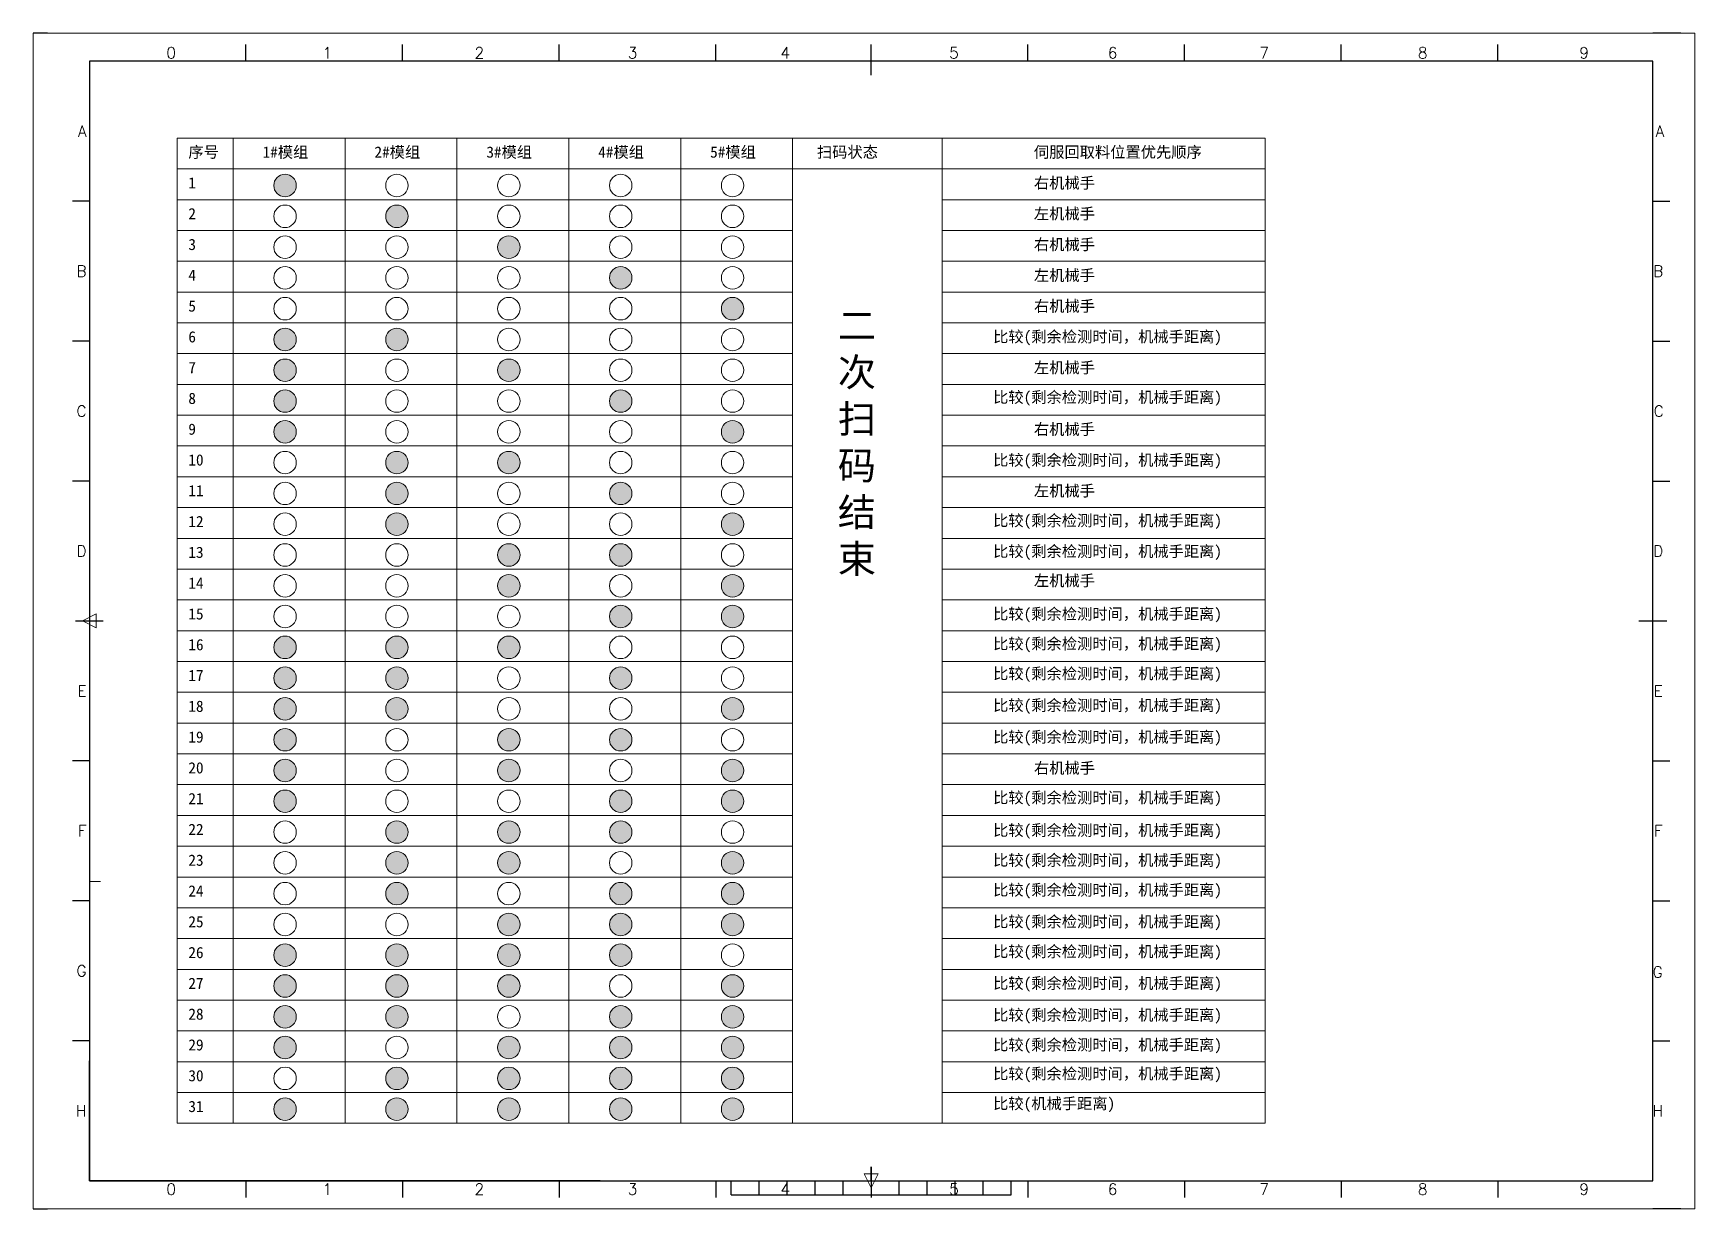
# Model space of a CAD drawing. Extents: x 2511 to 8703, y -745 to 3310.
# Drawn here: x 4444.6 to 4741.6, y -514.2 to -304.2 of the extents above; entities that cross this region are included whole.
import ezdxf
from ezdxf.enums import TextEntityAlignment as Align

# ---------------------------------------------------------------- set-up
doc = ezdxf.new("R2010")
doc.units = 0
doc.header["$MEASUREMENT"] = 0
doc.layers.add('AE_BOR', color=1, linetype='Continuous')
doc.styles.add('WD', font='romans.shx', dxfattribs={"bigfont": 'gbcbig.shx'})

msp = doc.modelspace()

# ---------------------------------------------------------------- texts
at = {"lineweight": 0, "attachment_point": 1}
for s, insert, char_height, width in [('{\\fSimSun|b0|i0|c134|p2;序号}', (4472.33, -324.4), 2, 12.2506), ('{\\fSimSun|b0|i0|c134|p2;1#模组}', (4485.6, -324.4), 2, 12.2506), ('{\\fSimSun|b0|i0|c134|p2;2#模组}', (4505.6, -324.4), 2, 12.2506), ('{\\fSimSun|b0|i0|c134|p2;3#模组}', (4525.6, -324.4), 2, 12.2506), ('{\\fSimSun|b0|i0|c134|p2;4#模组}', (4545.6, -324.4), 2, 12.2506), ('{\\fSimSun|b0|i0|c134|p2;5#模组}', (4565.6, -324.4), 2, 12.2506), ('{\\fSimSun|b0|i0|c134|p2;扫码状态}', (4584.68, -324.4), 2, 12.2506), ('{\\fSimSun|b0|i0|c134|p2;伺服回取料位置优先顺序}', (4623.47, -324.4), 2, 31.9115), ('{\\fSimSun|b0|i0|c134|p2;右机械手}', (4623.47, -329.91), 2, 31.9115), ('{\\fSimSun|b0|i0|c134|p2;1}', (4472.33, -329.9), 2, 12.2506), ('{\\fSimSun|b0|i0|c134|p2;2}', (4472.33, -335.4), 2, 12.2506), ('{\\fSimSun|b0|i0|c134|p2;左机械手}', (4623.47, -335.41), 2, 31.9115), ('{\\fSimSun|b0|i0|c134|p2;3}', (4472.33, -340.9), 2, 12.2506), ('{\\fSimSun|b0|i0|c134|p2;右机械手}', (4623.47, -340.91), 2, 31.9115), ('{\\fSimSun|b0|i0|c134|p2;4}', (4472.33, -346.4), 2, 12.2506), ('{\\fSimSun|b0|i0|c134|p2;左机械手}', (4623.47, -346.41), 2, 31.9115), ('{\\fSimSun|b0|i0|c134|p2;5}', (4472.33, -351.9), 2, 12.2506), ('{\\fSimSun|b0|i0|c134|p2;右机械手}', (4623.47, -351.91), 2, 31.9115), ('{\\fSimSun|b0|i0|c134|p2;二次扫码结束}', (4588.42, -353.89), 5, 7.4683), ('{\\fSimSun|b0|i0|c134|p2;6}', (4472.33, -357.4), 2, 12.2506), ('{\\fSimSun|b0|i0|c134|p2;比较(剩余检测时间，机械手距离)}', (4616.18, -357.38), 2, 43.5628), ('{\\fSimSun|b0|i0|c134|p2;7}', (4472.33, -362.9), 2, 12.2506), ('{\\fSimSun|b0|i0|c134|p2;左机械手}', (4623.47, -362.91), 2, 31.9115), ('{\\fSimSun|b0|i0|c134|p2;比较(剩余检测时间，机械手距离)}', (4616.18, -368.19), 2, 43.5628), ('{\\fSimSun|b0|i0|c134|p2;8}', (4472.33, -368.4), 2, 12.2506), ('{\\fSimSun|b0|i0|c134|p2;9}', (4472.33, -373.9), 2, 12.2506), ('{\\fSimSun|b0|i0|c134|p2;右机械手}', (4623.47, -373.91), 2, 31.9115), ('{\\fSimSun|b0|i0|c134|p2;10}', (4472.33, -379.4), 2, 12.2506), ('{\\fSimSun|b0|i0|c134|p2;比较(剩余检测时间，机械手距离)}', (4616.18, -379.42), 2, 43.5628), ('{\\fSimSun|b0|i0|c134|p2;11}', (4472.33, -384.9), 2, 12.2506), ('{\\fSimSun|b0|i0|c134|p2;左机械手}', (4623.47, -384.91), 2, 31.9115), ('{\\fSimSun|b0|i0|c134|p2;12}', (4472.33, -390.4), 2, 12.2506), ('{\\fSimSun|b0|i0|c134|p2;比较(剩余检测时间，机械手距离)}', (4616.18, -390.22), 2, 43.5628), ('{\\fSimSun|b0|i0|c134|p2;13}', (4472.33, -395.9), 2, 12.2506), ('{\\fSimSun|b0|i0|c134|p2;比较(剩余检测时间，机械手距离)}', (4616.18, -395.73), 2, 43.5628), ('{\\fSimSun|b0|i0|c134|p2;左机械手}', (4623.47, -400.95), 2, 31.9115), ('{\\fSimSun|b0|i0|c134|p2;14}', (4472.33, -401.4), 2, 12.2506), ('{\\fSimSun|b0|i0|c134|p2;比较(剩余检测时间，机械手距离)}', (4616.18, -406.9), 2, 43.5628), ('{\\fSimSun|b0|i0|c134|p2;15}', (4472.33, -406.9), 2, 12.2506), ('{\\fSimSun|b0|i0|c134|p2;16}', (4472.33, -412.4), 2, 12.2506), ('{\\fSimSun|b0|i0|c134|p2;比较(剩余检测时间，机械手距离)}', (4616.18, -412.23), 2, 43.5628), ('{\\fSimSun|b0|i0|c134|p2;17}', (4472.33, -417.9), 2, 12.2506), ('{\\fSimSun|b0|i0|c134|p2;比较(剩余检测时间，机械手距离)}', (4616.18, -417.56), 2, 43.5628), ('{\\fSimSun|b0|i0|c134|p2;18}', (4472.33, -423.4), 2, 12.2506), ('{\\fSimSun|b0|i0|c134|p2;比较(剩余检测时间，机械手距离)}', (4616.18, -423.23), 2, 43.5628), ('{\\fSimSun|b0|i0|c134|p2;19}', (4472.33, -428.9), 2, 12.2506), ('{\\fSimSun|b0|i0|c134|p2;比较(剩余检测时间，机械手距离)}', (4616.18, -428.89), 2, 43.5628), ('{\\fSimSun|b0|i0|c134|p2;20}', (4472.33, -434.4), 2, 12.2506), ('{\\fSimSun|b0|i0|c134|p2;右机械手}', (4623.47, -434.44), 2, 31.9115), ('{\\fSimSun|b0|i0|c134|p2;比较(剩余检测时间，机械手距离)}', (4616.18, -439.72), 2, 43.5628), ('{\\fSimSun|b0|i0|c134|p2;21}', (4472.33, -439.9), 2, 12.2506), ('{\\fSimSun|b0|i0|c134|p2;22}', (4472.33, -445.4), 2, 12.2506), ('{\\fSimSun|b0|i0|c134|p2;比较(剩余检测时间，机械手距离)}', (4616.18, -445.55), 2, 43.5628), ('{\\fSimSun|b0|i0|c134|p2;23}', (4472.33, -450.9), 2, 12.2506), ('{\\fSimSun|b0|i0|c134|p2;比较(剩余检测时间，机械手距离)}', (4616.18, -450.89), 2, 43.5628), ('{\\fSimSun|b0|i0|c134|p2;24}', (4472.33, -456.4), 2, 12.2506), ('{\\fSimSun|b0|i0|c134|p2;比较(剩余检测时间，机械手距离)}', (4616.18, -456.22), 2, 43.5628), ('{\\fSimSun|b0|i0|c134|p2;25}', (4472.33, -461.9), 2, 12.2506), ('{\\fSimSun|b0|i0|c134|p2;比较(剩余检测时间，机械手距离)}', (4616.18, -461.88), 2, 43.5628), ('{\\fSimSun|b0|i0|c134|p2;26}', (4472.33, -467.4), 2, 12.2506), ('{\\fSimSun|b0|i0|c134|p2;比较(剩余检测时间，机械手距离)}', (4616.18, -467.21), 2, 43.5628), ('{\\fSimSun|b0|i0|c134|p2;27}', (4472.33, -472.9), 2, 12.2506), ('{\\fSimSun|b0|i0|c134|p2;比较(剩余检测时间，机械手距离)}', (4616.18, -472.88), 2, 43.5628), ('{\\fSimSun|b0|i0|c134|p2;28}', (4472.33, -478.4), 2, 12.2506), ('{\\fSimSun|b0|i0|c134|p2;比较(剩余检测时间，机械手距离)}', (4616.18, -478.55), 2, 43.5628), ('{\\fSimSun|b0|i0|c134|p2;29}', (4472.33, -483.9), 2, 12.2506), ('{\\fSimSun|b0|i0|c134|p2;比较(剩余检测时间，机械手距离)}', (4616.18, -483.88), 2, 43.5628), ('{\\fSimSun|b0|i0|c134|p2;30}', (4472.33, -489.4), 2, 12.2506), ('{\\fSimSun|b0|i0|c134|p2;比较(剩余检测时间，机械手距离)}', (4616.18, -489.04), 2, 43.5628), ('{\\fSimSun|b0|i0|c134|p2;31}', (4472.33, -494.9), 2, 12.2506), ('{\\fSimSun|b0|i0|c134|p2;比较(机械手距离)}', (4616.18, -494.37), 2, 43.5628)]:
    msp.add_mtext(s, dxfattribs=dict(at, insert=insert, char_height=char_height, width=width))

# ---------------------------------------------------------------- blocks, each defined once
blk = doc.blocks.new('gb_a2_a')
for p, q in [((584, 410), (25, 410)), ((25, 410), (25, 10)), ((584, 10), (584, 410)), ((25, 10), (584, 10))]:
    blk.add_line(p, q)
at = {"lineweight": 9, "ltscale": 0.1}
blk.add_line((25, 116.86), (29, 116.86), dxfattribs=at)
at = {"layer": 'AE_BOR', "lineweight": 30}
for p, q in [((10, 420), (4.93, 420)), ((594, 420), (584, 420)), ((4.93, 0), (10, 0)), ((594, 0), (584, 0))]:
    blk.add_line(p, q, dxfattribs=at)
at = {"layer": 'AE_BOR', "color": 1, "lineweight": 15}
for p, q in [((4.93, 420), (598.93, 420)), ((4.93, 0), (4.93, 420)), ((598.93, 420), (598.93, 0)), ((22.5, 210), (27.5, 212.5)), ((27.5, 207.5), (22.5, 210)), ((27.5, 212.5), (27.5, 207.5)), ((304.5, 7.5), (302, 12.5)), ((302, 12.5), (307, 12.5)), ((307, 12.5), (304.5, 7.5)), ((598.93, 0), (4.93, 0))]:
    blk.add_line(p, q, dxfattribs=at)
at = {"layer": 'AE_BOR'}
for p, q in [((81, 410), (81, 416)), ((137, 410), (137, 416)), ((193, 410), (193, 416)), ((249, 410), (249, 416)), ((304.5, 410), (304.5, 416)), ((360.5, 410), (360.5, 416)), ((416.5, 410), (416.5, 416)), ((472.5, 410), (472.5, 416)), ((528.5, 410), (528.5, 416)), ((25, 360), (19, 360)), ((584, 360), (590, 360)), ((25, 310), (19, 310)), ((584, 310), (590, 310)), ((25, 260), (19, 260)), ((584, 260), (590, 260)), ((25, 160), (19, 160)), ((584, 160), (590, 160)), ((25, 110), (19, 110)), ((584, 110), (590, 110)), ((25, 60), (19, 60)), ((584, 60), (590, 60)), ((81, 10), (81, 4)), ((137, 10), (137, 4)), ((193, 10), (193, 4)), ((249, 10), (249, 4)), ((304.5, 10), (304.5, 4)), ((360.5, 10), (360.5, 4)), ((416.5, 10), (416.5, 4)), ((472.5, 10), (472.5, 4)), ((528.5, 10), (528.5, 4))]:
    blk.add_line(p, q, dxfattribs=at)
at = {"layer": 'AE_BOR', "color": 2, "lineweight": 30}
for p, q in [((304.5, 405), (304.5, 415)), ((20, 210), (30, 210)), ((579, 210), (589, 210)), ((304.5, 10), (304.5, 15)), ((304.5, 15), (304.5, 5)), ((254.5, 5), (254.5, 10)), ((264.5, 5), (264.5, 10)), ((274.5, 5), (274.5, 10)), ((284.5, 5), (284.5, 10)), ((294.5, 5), (294.5, 10)), ((304.5, 10), (304.5, 5)), ((314.5, 5), (314.5, 10)), ((324.5, 5), (324.5, 10)), ((334.5, 5), (334.5, 10)), ((344.5, 5), (344.5, 10)), ((354.5, 5), (354.5, 10)), ((254.5, 5), (354.5, 5))]:
    blk.add_line(p, q, dxfattribs=at)
at = {"layer": 'AE_BOR', "style": 'WD'}
for s, p in [('0', (54.27, 411)), ('1', (110.12, 411)), ('2', (164.42, 411)), ('3', (219.22, 411)), ('4', (273.82, 411)), ('5', (334.12, 411)), ('6', (390.81, 411)), ('7', (445.01, 411)), ('8', (501.67, 411)), ('9', (559.4, 411)), ('0', (54.27, 5)), ('1', (110.12, 5)), ('2', (164.42, 5)), ('3', (219.22, 5)), ('4', (273.82, 5)), ('5', (334.12, 5)), ('6', (390.81, 5)), ('7', (445.01, 5)), ('8', (501.67, 5)), ('9', (559.4, 5))]:
    blk.add_text(s, height=4, dxfattribs=at).set_placement(p, align=Align.CENTER)
for s, p in [('A', (24, 385)), ('A', (588.05, 385)), ('B', (24, 335)), ('B', (587.67, 335)), ('C', (24, 285)), ('C', (587.86, 285)), ('D', (24, 235)), ('D', (587.67, 235)), ('E', (24, 185)), ('E', (587.48, 185)), ('F', (24, 135)), ('F', (587.48, 135)), ('F', (587.48, 135)), ('G', (24, 85)), ('G', (587.48, 84.56)), ('H', (24, 35)), ('H', (587.67, 35))]:
    blk.add_text(s, height=4, dxfattribs=at).set_placement(p, align=Align.MIDDLE_RIGHT)

# ---------------------------------------------------------------- hatches: boundary and pattern name
at = {"lineweight": 0}
h = msp.add_hatch(color=1, dxfattribs=at)
edge = h.paths.add_edge_path()
edge.add_arc((4489.61, -331.38), 2.01, 0, 360)
h = msp.add_hatch(color=1, dxfattribs=at)
edge = h.paths.add_edge_path()
edge.add_arc((4509.61, -336.88), 2.01, 0, 360)
h = msp.add_hatch(color=1, dxfattribs=at)
edge = h.paths.add_edge_path()
edge.add_arc((4529.61, -342.38), 2.01, 0, 360)
h = msp.add_hatch(color=1, dxfattribs=at)
edge = h.paths.add_edge_path()
edge.add_arc((4549.61, -347.88), 2.01, 0, 360)
h = msp.add_hatch(color=1, dxfattribs=at)
edge = h.paths.add_edge_path()
edge.add_arc((4569.61, -353.38), 2.01, 0, 360)
h = msp.add_hatch(color=1, dxfattribs=at)
edge = h.paths.add_edge_path()
edge.add_arc((4489.61, -358.88), 2.01, 0, 360)
h = msp.add_hatch(color=1, dxfattribs=at)
edge = h.paths.add_edge_path()
edge.add_arc((4509.61, -358.88), 2.01, 0, 360)
h = msp.add_hatch(color=1, dxfattribs=at)
edge = h.paths.add_edge_path()
edge.add_arc((4489.61, -364.38), 2.01, 0, 360)
h = msp.add_hatch(color=1, dxfattribs=at)
edge = h.paths.add_edge_path()
edge.add_arc((4529.61, -364.38), 2.01, 0, 360)
h = msp.add_hatch(color=1, dxfattribs=at)
edge = h.paths.add_edge_path()
edge.add_arc((4489.61, -369.88), 2.01, 0, 360)
h = msp.add_hatch(color=1, dxfattribs=at)
edge = h.paths.add_edge_path()
edge.add_arc((4549.61, -369.88), 2.01, 0, 360)
h = msp.add_hatch(color=1, dxfattribs=at)
edge = h.paths.add_edge_path()
edge.add_arc((4489.61, -375.38), 2.01, 0, 360)
h = msp.add_hatch(color=1, dxfattribs=at)
edge = h.paths.add_edge_path()
edge.add_arc((4569.61, -375.38), 2.01, 0, 360)
h = msp.add_hatch(color=1, dxfattribs=at)
edge = h.paths.add_edge_path()
edge.add_arc((4509.61, -380.88), 2.01, 0, 360)
h = msp.add_hatch(color=1, dxfattribs=at)
edge = h.paths.add_edge_path()
edge.add_arc((4529.61, -380.88), 2.01, 0, 360)
h = msp.add_hatch(color=1, dxfattribs=at)
edge = h.paths.add_edge_path()
edge.add_arc((4509.61, -386.38), 2.01, 0, 360)
h = msp.add_hatch(color=1, dxfattribs=at)
edge = h.paths.add_edge_path()
edge.add_arc((4549.61, -386.38), 2.01, 0, 360)
h = msp.add_hatch(color=1, dxfattribs=at)
edge = h.paths.add_edge_path()
edge.add_arc((4509.61, -391.88), 2.01, 0, 360)
h = msp.add_hatch(color=1, dxfattribs=at)
edge = h.paths.add_edge_path()
edge.add_arc((4569.61, -391.88), 2.01, 0, 360)
h = msp.add_hatch(color=1, dxfattribs=at)
edge = h.paths.add_edge_path()
edge.add_arc((4529.61, -397.38), 2.01, 0, 360)
h = msp.add_hatch(color=1, dxfattribs=at)
edge = h.paths.add_edge_path()
edge.add_arc((4549.61, -397.38), 2.01, 0, 360)
h = msp.add_hatch(color=1, dxfattribs=at)
edge = h.paths.add_edge_path()
edge.add_arc((4529.61, -402.88), 2.01, 0, 360)
h = msp.add_hatch(color=1, dxfattribs=at)
edge = h.paths.add_edge_path()
edge.add_arc((4569.61, -402.88), 2.01, 0, 360)
h = msp.add_hatch(color=1, dxfattribs=at)
edge = h.paths.add_edge_path()
edge.add_arc((4549.61, -408.38), 2.01, 0, 360)
h = msp.add_hatch(color=1, dxfattribs=at)
edge = h.paths.add_edge_path()
edge.add_arc((4569.61, -408.38), 2.01, 0, 360)
h = msp.add_hatch(color=1, dxfattribs=at)
edge = h.paths.add_edge_path()
edge.add_arc((4489.61, -413.88), 2.01, 0, 360)
h = msp.add_hatch(color=1, dxfattribs=at)
edge = h.paths.add_edge_path()
edge.add_arc((4509.61, -413.88), 2.01, 0, 360)
h = msp.add_hatch(color=1, dxfattribs=at)
edge = h.paths.add_edge_path()
edge.add_arc((4529.61, -413.88), 2.01, 0, 360)
h = msp.add_hatch(color=1, dxfattribs=at)
edge = h.paths.add_edge_path()
edge.add_arc((4489.61, -419.38), 2.01, 0, 360)
h = msp.add_hatch(color=1, dxfattribs=at)
edge = h.paths.add_edge_path()
edge.add_arc((4509.61, -419.38), 2.01, 0, 360)
h = msp.add_hatch(color=1, dxfattribs=at)
edge = h.paths.add_edge_path()
edge.add_arc((4549.61, -419.38), 2.01, 0, 360)
h = msp.add_hatch(color=1, dxfattribs=at)
edge = h.paths.add_edge_path()
edge.add_arc((4489.61, -424.88), 2.01, 0, 360)
h = msp.add_hatch(color=1, dxfattribs=at)
edge = h.paths.add_edge_path()
edge.add_arc((4509.61, -424.88), 2.01, 0, 360)
h = msp.add_hatch(color=1, dxfattribs=at)
edge = h.paths.add_edge_path()
edge.add_arc((4569.61, -424.88), 2.01, 0, 360)
h = msp.add_hatch(color=1, dxfattribs=at)
edge = h.paths.add_edge_path()
edge.add_arc((4489.61, -430.38), 2.01, 0, 360)
h = msp.add_hatch(color=1, dxfattribs=at)
edge = h.paths.add_edge_path()
edge.add_arc((4529.61, -430.38), 2.01, 0, 360)
h = msp.add_hatch(color=1, dxfattribs=at)
edge = h.paths.add_edge_path()
edge.add_arc((4549.61, -430.38), 2.01, 0, 360)
h = msp.add_hatch(color=1, dxfattribs=at)
edge = h.paths.add_edge_path()
edge.add_arc((4489.61, -435.88), 2.01, 0, 360)
h = msp.add_hatch(color=1, dxfattribs=at)
edge = h.paths.add_edge_path()
edge.add_arc((4529.61, -435.88), 2.01, 0, 360)
h = msp.add_hatch(color=1, dxfattribs=at)
edge = h.paths.add_edge_path()
edge.add_arc((4569.61, -435.88), 2.01, 0, 360)
h = msp.add_hatch(color=1, dxfattribs=at)
edge = h.paths.add_edge_path()
edge.add_arc((4489.61, -441.38), 2.01, 0, 360)
h = msp.add_hatch(color=1, dxfattribs=at)
edge = h.paths.add_edge_path()
edge.add_arc((4549.61, -441.38), 2.01, 0, 360)
h = msp.add_hatch(color=1, dxfattribs=at)
edge = h.paths.add_edge_path()
edge.add_arc((4569.61, -441.38), 2.01, 0, 360)
h = msp.add_hatch(color=1, dxfattribs=at)
edge = h.paths.add_edge_path()
edge.add_arc((4509.61, -446.88), 2.01, 0, 360)
h = msp.add_hatch(color=1, dxfattribs=at)
edge = h.paths.add_edge_path()
edge.add_arc((4529.61, -446.88), 2.01, 0, 360)
h = msp.add_hatch(color=1, dxfattribs=at)
edge = h.paths.add_edge_path()
edge.add_arc((4549.61, -446.88), 2.01, 0, 360)
h = msp.add_hatch(color=1, dxfattribs=at)
edge = h.paths.add_edge_path()
edge.add_arc((4509.61, -452.38), 2.01, 0, 360)
h = msp.add_hatch(color=1, dxfattribs=at)
edge = h.paths.add_edge_path()
edge.add_arc((4529.61, -452.38), 2.01, 0, 360)
h = msp.add_hatch(color=1, dxfattribs=at)
edge = h.paths.add_edge_path()
edge.add_arc((4569.61, -452.38), 2.01, 0, 360)
h = msp.add_hatch(color=1, dxfattribs=at)
edge = h.paths.add_edge_path()
edge.add_arc((4509.61, -457.88), 2.01, 0, 360)
h = msp.add_hatch(color=1, dxfattribs=at)
edge = h.paths.add_edge_path()
edge.add_arc((4549.61, -457.88), 2.01, 0, 360)
h = msp.add_hatch(color=1, dxfattribs=at)
edge = h.paths.add_edge_path()
edge.add_arc((4569.61, -457.88), 2.01, 0, 360)
h = msp.add_hatch(color=1, dxfattribs=at)
edge = h.paths.add_edge_path()
edge.add_arc((4529.61, -463.38), 2.01, 0, 360)
h = msp.add_hatch(color=1, dxfattribs=at)
edge = h.paths.add_edge_path()
edge.add_arc((4549.61, -463.38), 2.01, 0, 360)
h = msp.add_hatch(color=1, dxfattribs=at)
edge = h.paths.add_edge_path()
edge.add_arc((4569.61, -463.38), 2.01, 0, 360)
h = msp.add_hatch(color=1, dxfattribs=at)
edge = h.paths.add_edge_path()
edge.add_arc((4489.61, -468.88), 2.01, 0, 360)
h = msp.add_hatch(color=1, dxfattribs=at)
edge = h.paths.add_edge_path()
edge.add_arc((4509.61, -468.88), 2.01, 0, 360)
h = msp.add_hatch(color=1, dxfattribs=at)
edge = h.paths.add_edge_path()
edge.add_arc((4529.61, -468.88), 2.01, 0, 360)
h = msp.add_hatch(color=1, dxfattribs=at)
edge = h.paths.add_edge_path()
edge.add_arc((4549.61, -468.88), 2.01, 0, 360)
h = msp.add_hatch(color=1, dxfattribs=at)
edge = h.paths.add_edge_path()
edge.add_arc((4489.61, -474.38), 2.01, 0, 360)
h = msp.add_hatch(color=1, dxfattribs=at)
edge = h.paths.add_edge_path()
edge.add_arc((4509.61, -474.38), 2.01, 0, 360)
h = msp.add_hatch(color=1, dxfattribs=at)
edge = h.paths.add_edge_path()
edge.add_arc((4529.61, -474.38), 2.01, 0, 360)
h = msp.add_hatch(color=1, dxfattribs=at)
edge = h.paths.add_edge_path()
edge.add_arc((4569.61, -474.38), 2.01, 0, 360)
h = msp.add_hatch(color=1, dxfattribs=at)
edge = h.paths.add_edge_path()
edge.add_arc((4489.61, -479.88), 2.01, 0, 360)
h = msp.add_hatch(color=1, dxfattribs=at)
edge = h.paths.add_edge_path()
edge.add_arc((4509.61, -479.88), 2.01, 0, 360)
h = msp.add_hatch(color=1, dxfattribs=at)
edge = h.paths.add_edge_path()
edge.add_arc((4549.61, -479.88), 2.01, 0, 360)
h = msp.add_hatch(color=1, dxfattribs=at)
edge = h.paths.add_edge_path()
edge.add_arc((4569.61, -479.88), 2.01, 0, 360)
h = msp.add_hatch(color=1, dxfattribs=at)
edge = h.paths.add_edge_path()
edge.add_arc((4489.61, -485.38), 2.01, 0, 360)
h = msp.add_hatch(color=1, dxfattribs=at)
edge = h.paths.add_edge_path()
edge.add_arc((4529.61, -485.38), 2.01, 0, 360)
h = msp.add_hatch(color=1, dxfattribs=at)
edge = h.paths.add_edge_path()
edge.add_arc((4549.61, -485.38), 2.01, 0, 360)
h = msp.add_hatch(color=1, dxfattribs=at)
edge = h.paths.add_edge_path()
edge.add_arc((4569.61, -485.38), 2.01, 0, 360)
h = msp.add_hatch(color=1, dxfattribs=at)
edge = h.paths.add_edge_path()
edge.add_arc((4509.61, -490.88), 2.01, 0, 360)
h = msp.add_hatch(color=1, dxfattribs=at)
edge = h.paths.add_edge_path()
edge.add_arc((4529.61, -490.88), 2.01, 0, 360)
h = msp.add_hatch(color=1, dxfattribs=at)
edge = h.paths.add_edge_path()
edge.add_arc((4549.61, -490.88), 2.01, 0, 360)
h = msp.add_hatch(color=1, dxfattribs=at)
edge = h.paths.add_edge_path()
edge.add_arc((4569.61, -490.88), 2.01, 0, 360)
h = msp.add_hatch(color=1, dxfattribs=at)
edge = h.paths.add_edge_path()
edge.add_arc((4489.61, -496.38), 2.01, 0, 360)
h = msp.add_hatch(color=1, dxfattribs=at)
edge = h.paths.add_edge_path()
edge.add_arc((4509.61, -496.38), 2.01, 0, 360)
h = msp.add_hatch(color=1, dxfattribs=at)
edge = h.paths.add_edge_path()
edge.add_arc((4529.61, -496.38), 2.01, 0, 360)
h = msp.add_hatch(color=1, dxfattribs=at)
edge = h.paths.add_edge_path()
edge.add_arc((4549.61, -496.38), 2.01, 0, 360)
h = msp.add_hatch(color=1, dxfattribs=at)
edge = h.paths.add_edge_path()
edge.add_arc((4569.61, -496.38), 2.01, 0, 360)

# ---------------------------------------------------------------- linework, layer by layer
for p, q in [((4470.35, -322.91), (4664.82, -322.91)), ((4470.35, -322.91), (4470.35, -498.91)), ((4480.35, -322.91), (4480.35, -498.91)), ((4500.35, -322.91), (4500.35, -498.91)), ((4520.35, -322.91), (4520.35, -498.91)), ((4540.35, -322.91), (4540.35, -498.91)), ((4560.35, -322.91), (4560.35, -498.91)), ((4580.35, -322.91), (4580.35, -498.91)), ((4607.1, -322.91), (4607.1, -498.91)), ((4664.82, -322.91), (4664.82, -498.91)), ((4470.35, -328.41), (4664.82, -328.41)), ((4470.35, -333.91), (4580.35, -333.91)), ((4607.1, -333.91), (4664.82, -333.91)), ((4470.35, -339.41), (4580.35, -339.41)), ((4607.1, -339.41), (4664.82, -339.41)), ((4470.35, -344.91), (4580.35, -344.91)), ((4607.1, -344.91), (4664.82, -344.91)), ((4470.35, -350.41), (4580.35, -350.41)), ((4607.1, -350.41), (4664.82, -350.41)), ((4470.35, -355.91), (4580.35, -355.91)), ((4607.1, -355.91), (4664.82, -355.91)), ((4470.35, -361.41), (4580.35, -361.41)), ((4607.1, -361.41), (4664.82, -361.41)), ((4470.35, -366.91), (4580.35, -366.91)), ((4607.1, -366.91), (4664.82, -366.91)), ((4470.35, -372.41), (4580.35, -372.41)), ((4607.1, -372.41), (4664.82, -372.41)), ((4470.35, -377.91), (4580.35, -377.91)), ((4607.1, -377.91), (4664.82, -377.91)), ((4470.35, -383.41), (4580.35, -383.41)), ((4607.1, -383.41), (4664.82, -383.41)), ((4470.35, -388.91), (4580.35, -388.91)), ((4607.1, -388.91), (4664.82, -388.91)), ((4470.35, -394.41), (4580.35, -394.41)), ((4607.1, -394.41), (4664.82, -394.41)), ((4470.35, -399.91), (4580.35, -399.91)), ((4607.1, -399.91), (4664.82, -399.91)), ((4470.35, -405.41), (4580.35, -405.41)), ((4607.1, -405.41), (4664.82, -405.41)), ((4470.35, -410.91), (4580.35, -410.91)), ((4607.1, -410.91), (4664.82, -410.91)), ((4470.35, -416.41), (4580.35, -416.41)), ((4607.1, -416.41), (4664.82, -416.41)), ((4470.35, -421.91), (4580.35, -421.91)), ((4607.1, -421.91), (4664.82, -421.91)), ((4470.35, -427.41), (4580.35, -427.41)), ((4607.1, -427.41), (4664.82, -427.41)), ((4470.35, -432.91), (4580.35, -432.91)), ((4607.1, -432.91), (4664.82, -432.91)), ((4470.35, -438.41), (4580.35, -438.41)), ((4607.1, -438.41), (4664.82, -438.41)), ((4470.35, -443.91), (4580.35, -443.91)), ((4607.1, -443.91), (4664.82, -443.91)), ((4470.35, -449.41), (4580.35, -449.41)), ((4607.1, -449.41), (4664.82, -449.41)), ((4470.35, -454.91), (4580.35, -454.91)), ((4607.1, -454.91), (4664.82, -454.91)), ((4470.35, -460.41), (4580.35, -460.41)), ((4607.1, -460.41), (4664.82, -460.41)), ((4470.35, -465.91), (4580.35, -465.91)), ((4607.1, -465.91), (4664.82, -465.91)), ((4470.35, -471.41), (4580.35, -471.41)), ((4607.1, -471.41), (4664.82, -471.41)), ((4470.35, -476.91), (4580.35, -476.91)), ((4607.1, -476.91), (4664.82, -476.91)), ((4470.35, -482.41), (4580.35, -482.41)), ((4607.1, -482.41), (4664.82, -482.41)), ((4470.35, -487.91), (4580.35, -487.91)), ((4607.1, -487.91), (4664.82, -487.91)), ((4470.35, -493.41), (4580.35, -493.41)), ((4607.1, -493.41), (4664.82, -493.41)), ((4470.35, -498.91), (4664.82, -498.91))]:
    msp.add_line(p, q, dxfattribs=at)
at = {"color": 0, "ltscale": 2}
for p, q in [((4454.63, -509.17), (4454.63, -487.73)), ((4545.94, -509.17), (4454.63, -509.17))]:
    msp.add_line(p, q, dxfattribs=at)
at = {"lineweight": 9, "ltscale": 0.1}
msp.add_line((4545.94, -509.17), (4575.4, -509.17), dxfattribs=at)
at = {"lineweight": 0}
for centre in [(4489.61, -331.38), (4509.61, -331.38), (4529.61, -331.38), (4549.61, -331.38), (4569.61, -331.38), (4489.61, -336.88), (4509.61, -336.88), (4529.61, -336.88), (4549.61, -336.88), (4569.61, -336.88), (4489.61, -342.38), (4509.61, -342.38), (4529.61, -342.38), (4549.61, -342.38), (4569.61, -342.38), (4489.61, -347.88), (4509.61, -347.88), (4529.61, -347.88), (4549.61, -347.88), (4569.61, -347.88), (4489.61, -353.38), (4509.61, -353.38), (4529.61, -353.38), (4549.61, -353.38), (4569.61, -353.38), (4489.61, -358.88), (4509.61, -358.88), (4529.61, -358.88), (4549.61, -358.88), (4569.61, -358.88), (4489.61, -364.38), (4509.61, -364.38), (4529.61, -364.38), (4549.61, -364.38), (4569.61, -364.38), (4489.61, -369.88), (4509.61, -369.88), (4529.61, -369.88), (4549.61, -369.88), (4569.61, -369.88), (4489.61, -375.38), (4509.61, -375.38), (4529.61, -375.38), (4549.61, -375.38), (4569.61, -375.38), (4489.61, -380.88), (4509.61, -380.88), (4529.61, -380.88), (4549.61, -380.88), (4569.61, -380.88), (4489.61, -386.38), (4509.61, -386.38), (4529.61, -386.38), (4549.61, -386.38), (4569.61, -386.38), (4489.61, -391.88), (4509.61, -391.88), (4529.61, -391.88), (4549.61, -391.88), (4569.61, -391.88), (4489.61, -397.38), (4509.61, -397.38), (4529.61, -397.38), (4549.61, -397.38), (4569.61, -397.38), (4489.61, -402.88), (4509.61, -402.88), (4529.61, -402.88), (4549.61, -402.88), (4569.61, -402.88), (4489.61, -408.38), (4509.61, -408.38), (4529.61, -408.38), (4549.61, -408.38), (4569.61, -408.38), (4489.61, -413.88), (4509.61, -413.88), (4529.61, -413.88), (4549.61, -413.88), (4569.61, -413.88), (4489.61, -419.38), (4509.61, -419.38), (4529.61, -419.38), (4549.61, -419.38), (4569.61, -419.38), (4489.61, -424.88), (4509.61, -424.88), (4529.61, -424.88), (4549.61, -424.88), (4569.61, -424.88), (4489.61, -430.38), (4509.61, -430.38), (4529.61, -430.38), (4549.61, -430.38), (4569.61, -430.38), (4489.61, -435.88), (4509.61, -435.88), (4529.61, -435.88), (4549.61, -435.88), (4569.61, -435.88), (4489.61, -441.38), (4509.61, -441.38), (4529.61, -441.38), (4549.61, -441.38), (4569.61, -441.38), (4489.61, -446.88), (4509.61, -446.88), (4529.61, -446.88), (4549.61, -446.88), (4569.61, -446.88), (4489.61, -452.38), (4509.61, -452.38), (4529.61, -452.38), (4549.61, -452.38), (4569.61, -452.38), (4489.61, -457.88), (4509.61, -457.88), (4529.61, -457.88), (4549.61, -457.88), (4569.61, -457.88), (4489.61, -463.38), (4509.61, -463.38), (4529.61, -463.38), (4549.61, -463.38), (4569.61, -463.38), (4489.61, -468.88), (4509.61, -468.88), (4529.61, -468.88), (4549.61, -468.88), (4569.61, -468.88), (4489.61, -474.38), (4509.61, -474.38), (4529.61, -474.38), (4549.61, -474.38), (4569.61, -474.38), (4489.61, -479.88), (4509.61, -479.88), (4529.61, -479.88), (4549.61, -479.88), (4569.61, -479.88), (4489.61, -485.38), (4509.61, -485.38), (4529.61, -485.38), (4549.61, -485.38), (4569.61, -485.38), (4489.61, -490.88), (4509.61, -490.88), (4529.61, -490.88), (4549.61, -490.88), (4569.61, -490.88), (4489.61, -496.38), (4509.61, -496.38), (4529.61, -496.38), (4549.61, -496.38), (4569.61, -496.38)]:
    msp.add_circle(centre, 2.01, dxfattribs=at)

# ---------------------------------------------------------------- block references
at = {"xscale": 0.5, "yscale": 0.5, "zscale": 0.5}
msp.add_blockref('gb_a2_a', (4442.13, -514.17), dxfattribs=at)

msp.set_redraw_order([(e.dxf.handle, doc.entitydb.next_handle()) for e in msp.query("TEXT MTEXT ATTDEF DIMENSION ARC_DIMENSION")])  # texts and dimensions are drawn at this point

doc.saveas('drawing.dxf')
